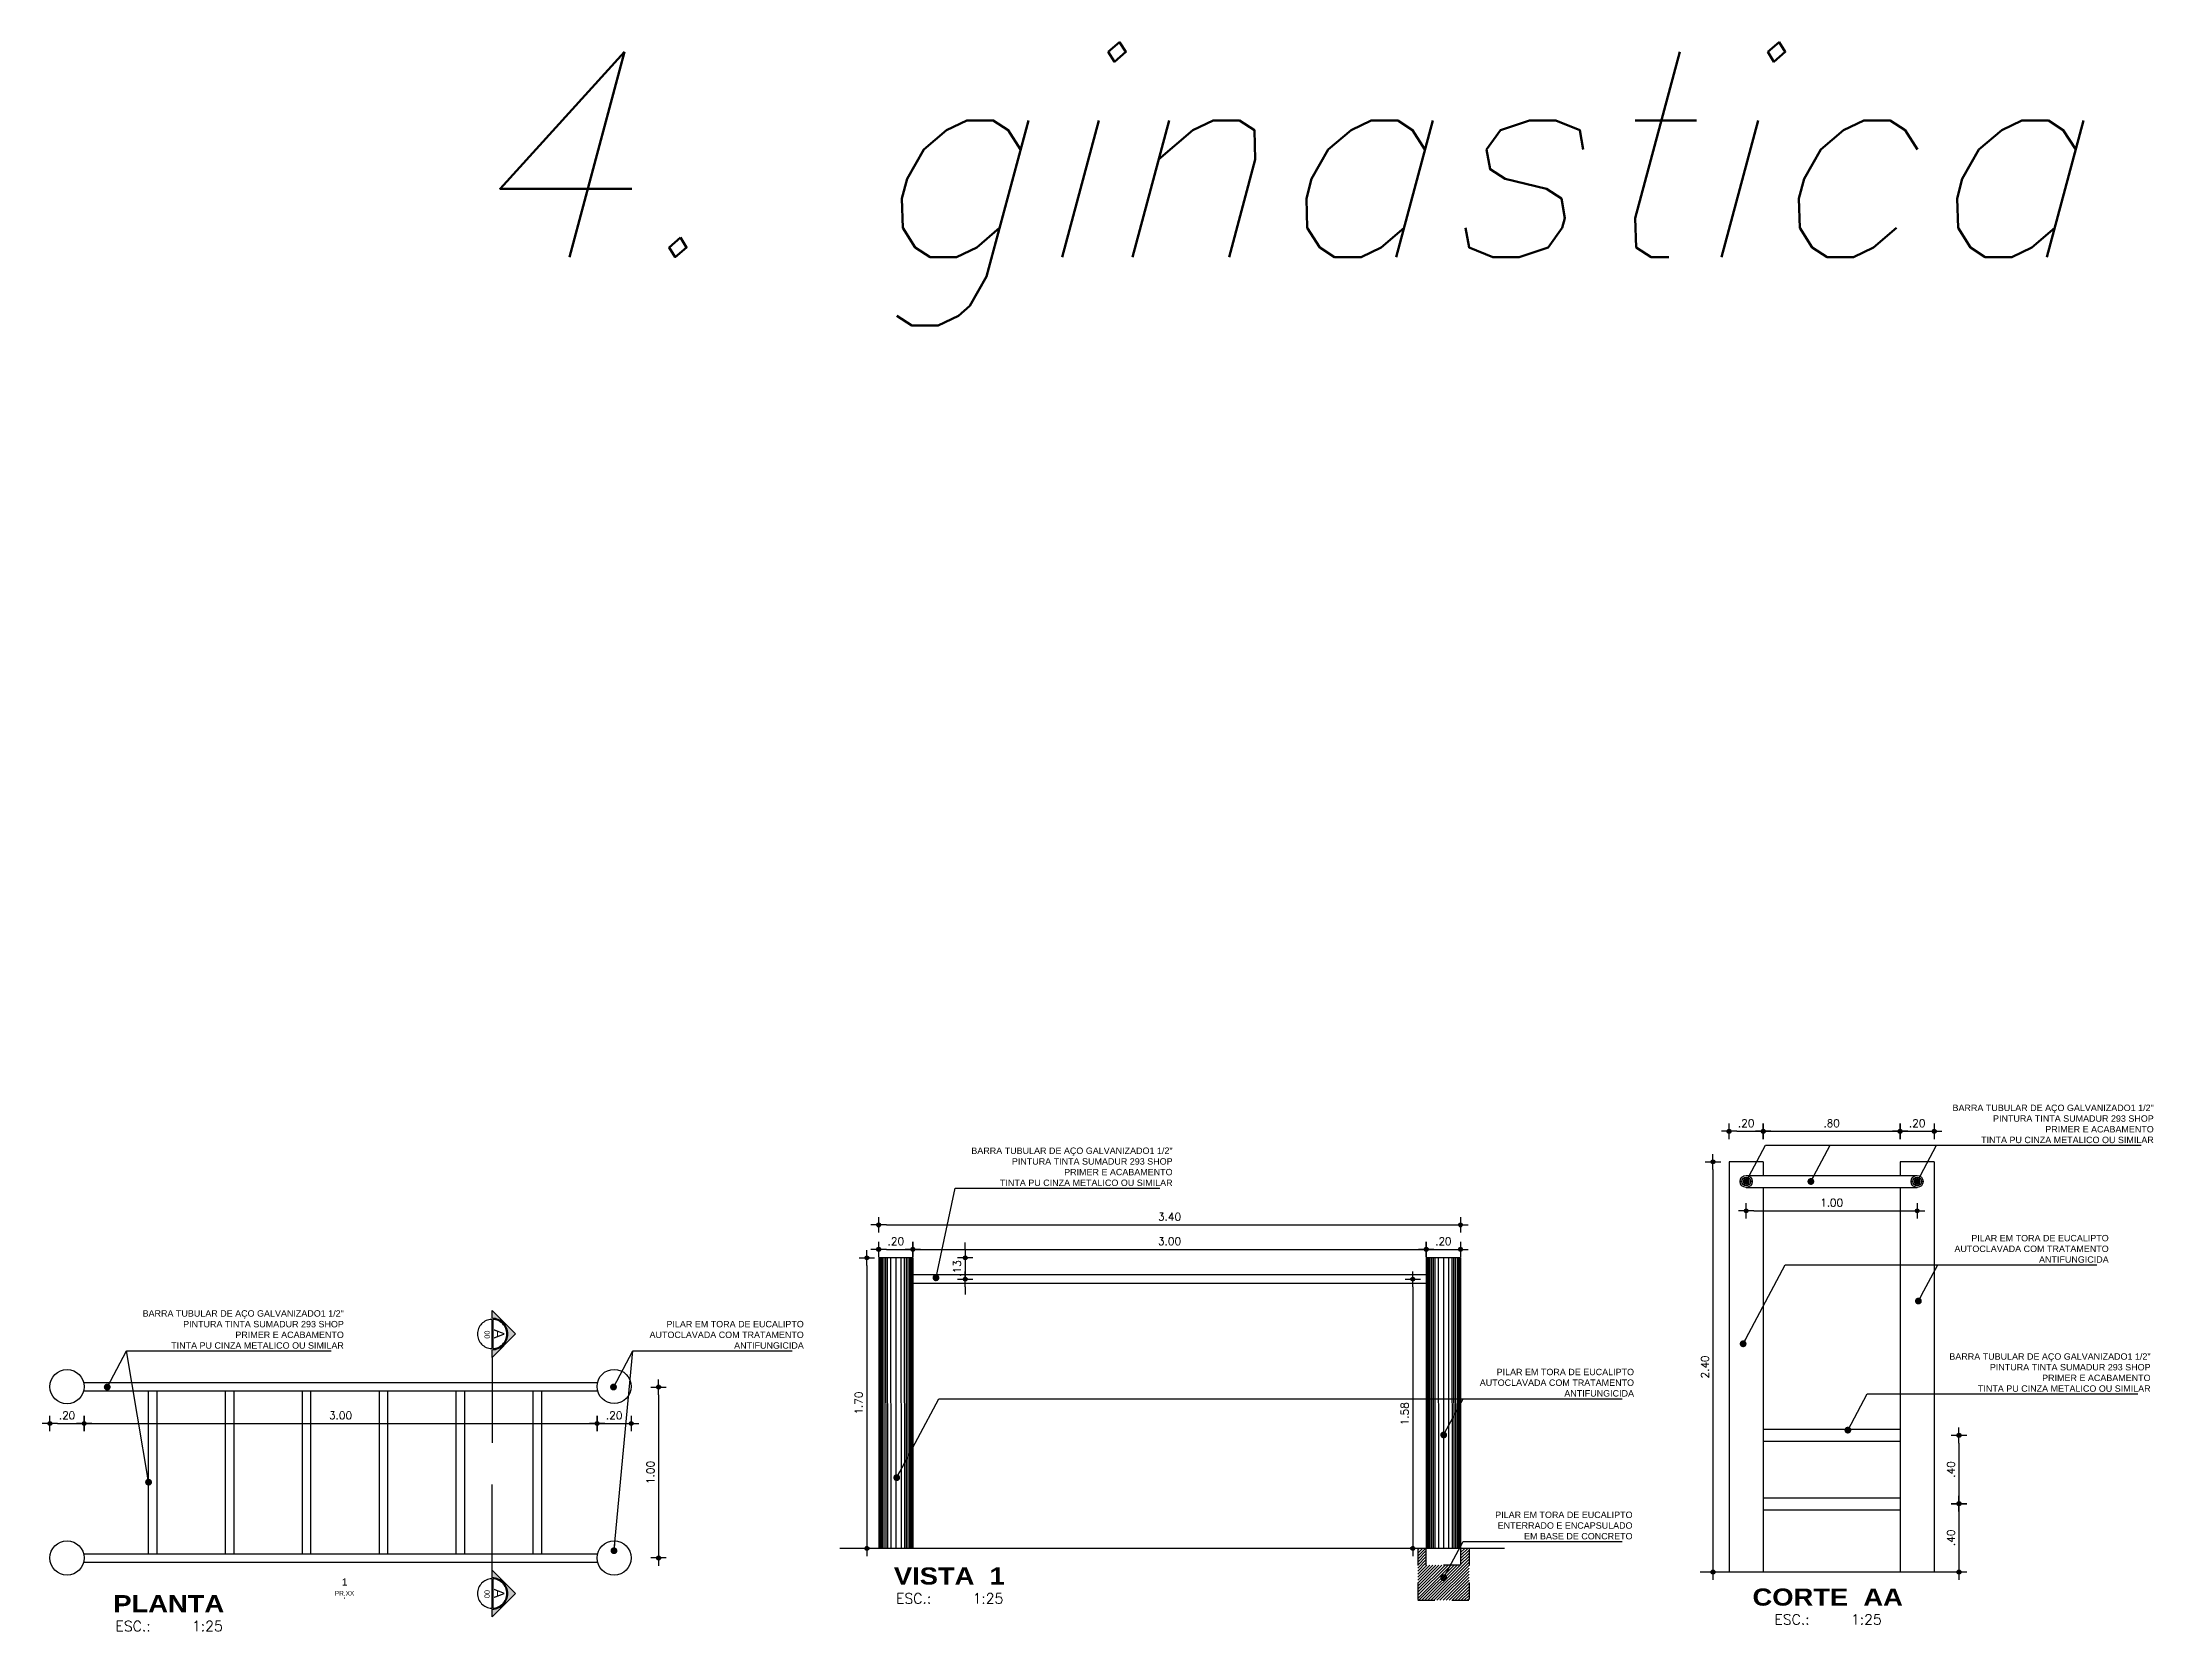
# Model space of a CAD drawing. Header units: millimetres. Extents: x 490 to 675, y -160 to -87.
# Drawn here: x 550.98 to 563.33, y -149.52 to -140.19 of the extents above; entities that cross this region are included whole.
import ezdxf
from ezdxf import colors
from ezdxf.entities.mleader import LeaderData, LeaderLine
from ezdxf.enums import TextEntityAlignment as Align
from ezdxf.math import Vec2, Vec3

# ---------------------------------------------------------------- set-up
doc = ezdxf.new("R2010")
doc.units = ezdxf.units.MM
doc.header["$LTSCALE"] = 2.5
doc.linetypes.add('DASHDOT', pattern=[1, 0.5, -0.25, 0, -0.25])
doc.linetypes.add('DASHED2', pattern=[0.375, 0.25, -0.125])
for name, color, linetype in [('AN_INDICAÇAO', 2, 'Continuous'), ('ARQ_CORTE', 3, 'Continuous'), ('ARQ_COTAS', 1, 'Continuous'), ('ARQ_ESTRUTURA', 6, 'Continuous'), ('ARQ_HAT', 8, 'Continuous'), ('ARQ_VISTA00', 8, 'Continuous'), ('ARQ_VISTA01', 7, 'Continuous'), ('ARQ_VISTA02', 2, 'Continuous'), ('COTAS', 1, 'Continuous'), ('TITULO', 2, 'Continuous')]:
    doc.layers.add(name, color=color, linetype=linetype)
doc.styles.add('ARIAL', font='arial.ttf')
doc.styles.add('ARIAL 1-025', font='arial.ttf', dxfattribs={"height": 0.05})
doc.styles.add('COTA200', font='ROMANS.SHX')
doc.styles.add('COTA25', font='romans.shx')
doc.styles.add('ROMANS', font='romans', dxfattribs={"oblique": 15})
doc.styles.add('TIT200', font='')
doc.styles.get('TIT200').set_extended_font_data('Arial Black')
doc.dimstyles.new('COTA25$0', dxfattribs={"dimtxt": 0.045, "dimasz": 0.045, "dimexe": 0.05, "dimexo": 0.95, "dimgap": 0.025, "dimtad": 1, "dimzin": 4, "dimdsep": 46, "dimtxsty": 'COTA25', "dimblk": 'bola', "dimcen": -0.1, "dimdle": 0.05, "dimse1": 1, "dimse2": 1, "dimclrd": 256, "dimclre": 3, "dimclrt": 2, "dimadec": 0, "dimazin": 0, "dimtfac": 1, "dimtix": 1, "dimtmove": 2, "dimatfit": 3, "dimldrblk": 'USERTICK', "dimfxl": 1, "dimtvp": 2.5, "dimtolj": 1, "dimtzin": 4, "dimarcsym": 0})

msp = doc.modelspace()

# ---------------------------------------------------------------- texts
at = {"layer": 'ARQ_COTAS', "color": 4, "insert": (562.9102109176767, -141.8434222538381), "char_height": 1.2, "attachment_point": 9, "style": 'ROMANS'}
msp.add_mtext('4. ginastica', dxfattribs=at)
at = {"layer": 'TITULO'}
for s, height, style, p in [('VISTA  1', 0.1, 'TIT200', (556.2850211147558, -149.1591113734888)), ('PLANTA', 0.1, 'TIT200', (551.7196185830402, -149.3210019351571)), ('ESC.:     1:25', 0.06, 'COTA200', (556.2873119625655, -149.2903222232054)), ('CORTE  AA', 0.1, 'TIT200', (561.422512192818, -149.2824897822013)), ('ESC.:     1:25', 0.06, 'COTA200', (551.7219094308499, -149.4522127848737)), ('ESC.:     1:25', 0.06, 'COTA200', (561.4248030406277, -149.4137006319179))]:
    msp.add_text(s, height=height, dxfattribs=dict(at, style=style)).set_placement(p, align=Align.MIDDLE_CENTER)

# ---------------------------------------------------------------- blocks, each defined once
blk = doc.blocks.new('_Dot')
at = {"color": 0, "linetype": 'ByBlock', "lineweight": -2}
blk.add_line((-0.5, 0), (-1, 0), dxfattribs=at)
at = {"color": 0, "linetype": 'ByBlock', "const_width": 0.5}
blk.add_lwpolyline([(-0.25, 0, 1), (0.25, 0, 1)], format="xyb", close=True, dxfattribs=at)
blk = doc.blocks.new('bola')
blk.add_hatch(color=0).paths.add_polyline_path([(-0.25, 0, 1), (0.25, 0, 1)])
at = {"color": 0}
for p, q in [((-1, 0), (-0.25, 0)), ((0, 1), (0, 0.25)), ((0.25, 0), (1, 0)), ((0, -0.25), (0, -1))]:
    blk.add_line(p, q, dxfattribs=at)
blk.add_circle((0, 0), 0.2499999999999995, dxfattribs=at)
blk = doc.blocks.new('*D395')
at = {"layer": 'COTAS', "lineweight": -2}
blk.add_line((551.0696210648974, -148.2673961027656), (551.1796210648973, -148.2673961027656), dxfattribs=at)
at = {"layer": 'DEFPOINTS', "color": 0}
for p in [(551.0246210648975, -148.0516861076322), (551.2246210648973, -148.0516861076322), (551.2246210648973, -148.2673961027656)]:
    blk.add_point(p, dxfattribs=at)
at = {"layer": 'COTAS', "lineweight": -2, "xscale": 0.045, "yscale": 0.045, "zscale": 0.045, "rotation": 180}
blk.add_blockref('bola', (551.0246210648975, -148.2673961027656), dxfattribs=at)
at = {"layer": 'COTAS', "lineweight": -2, "xscale": 0.045, "yscale": 0.045, "zscale": 0.045}
blk.add_blockref('bola', (551.2246210648973, -148.2673961027656), dxfattribs=at)
at = {"layer": 'COTAS', "color": 2, "insert": (551.1246210648974, -148.2198961027656), "char_height": 0.045, "attachment_point": 5, "style": 'COTA25'}
blk.add_mtext('\\A1;.20', dxfattribs=at)
blk = doc.blocks.new('USERTICK')
at = {"color": 0}
for p, q in [((-1, 0), (1, 0)), ((0, 1), (0, -1))]:
    blk.add_line(p, q, dxfattribs=at)
blk.add_circle((0, 0), 0.2499999999999995, dxfattribs=at)
blk = doc.blocks.new('*D396')
at = {"layer": 'COTAS', "lineweight": -2}
blk.add_line((551.2696210648975, -148.2673961027656), (554.1796322156305, -148.2673961027656), dxfattribs=at)
at = {"layer": 'DEFPOINTS', "color": 0}
for p in [(551.2246210648975, -148.0516861076322), (554.2246322156304, -148.0503877488516), (554.2246322156304, -148.2673961027656)]:
    blk.add_point(p, dxfattribs=at)
at = {"layer": 'COTAS', "lineweight": -2, "xscale": 0.045, "yscale": 0.045, "zscale": 0.045, "rotation": 180}
blk.add_blockref('bola', (551.2246210648975, -148.2673961027656), dxfattribs=at)
at = {"layer": 'COTAS', "lineweight": -2, "xscale": 0.045, "yscale": 0.045, "zscale": 0.045}
blk.add_blockref('bola', (554.2246322156304, -148.2673961027656), dxfattribs=at)
at = {"layer": 'COTAS', "color": 2, "insert": (552.724626640264, -148.2198961027656), "char_height": 0.045, "attachment_point": 5, "style": 'COTA25'}
blk.add_mtext('\\A1;3.00', dxfattribs=at)
blk = doc.blocks.new('*D397')
at = {"layer": 'COTAS', "lineweight": -2}
blk.add_line((554.2696322156302, -148.2673961027656), (554.3796322156301, -148.2673961027656), dxfattribs=at)
at = {"layer": 'DEFPOINTS', "color": 0}
for p in [(554.2246322156302, -148.0503877488516), (554.42463221563, -148.0503877488516), (554.42463221563, -148.2673961027656)]:
    blk.add_point(p, dxfattribs=at)
at = {"layer": 'COTAS', "lineweight": -2, "xscale": 0.045, "yscale": 0.045, "zscale": 0.045, "rotation": 180}
blk.add_blockref('bola', (554.2246322156302, -148.2673961027656), dxfattribs=at)
at = {"layer": 'COTAS', "lineweight": -2, "xscale": 0.045, "yscale": 0.045, "zscale": 0.045}
blk.add_blockref('bola', (554.42463221563, -148.2673961027656), dxfattribs=at)
at = {"layer": 'COTAS', "color": 2, "insert": (554.3246322156301, -148.2198961027656), "char_height": 0.045, "attachment_point": 5, "style": 'COTA25'}
blk.add_mtext('\\A1;.20', dxfattribs=at)
blk = doc.blocks.new('IND_VISTAS')
for points in [[(0.002323256779618532, 0.002280406046565986), (0.003605985180456628, 0), (-0.003605985180456628, 0), (-0.002323256779618532, 0.002280406046565986)], [(0, 0.006410640321291794), (-0.002097882705584198, 0.002681071066717777), (0.002097882705584198, 0.002681071066717777)]]:
    blk.add_lwpolyline(points, close=True)
at = {"style": 'ARIAL'}
for tag, height, p in [('PRANCHA', 0.001079999999994062, (-2.037814829236595e-05, 0.0006317047789252683)), ('VISTA', 0.001655999999990896, (-2.037814829236595e-05, 0.002978366156639822))]:
    blk.add_attdef(tag, text='', height=height, dxfattribs=at).set_placement(p, align=Align.CENTER)
blk = doc.blocks.new('*D398')
at = {"layer": 'COTAS', "lineweight": -2}
blk.add_line((554.5847935322059, -148.0988564502752), (554.5847935322059, -149.0088564502752), dxfattribs=at)
at = {"layer": 'DEFPOINTS', "color": 0}
for p in [(554.3208999949153, -148.0538564502752), (554.3246543961956, -149.0538564502752), (554.5847935322059, -149.0538564502752)]:
    blk.add_point(p, dxfattribs=at)
at = {"layer": 'COTAS', "lineweight": -2, "xscale": 0.045, "yscale": 0.045, "zscale": 0.045}
for p, rotation in [((554.5847935322059, -148.0538564502752), 90), ((554.5847935322059, -149.0538564502752), 270)]:
    blk.add_blockref('bola', p, dxfattribs=dict(at, rotation=rotation))
at = {"layer": 'COTAS', "color": 2, "insert": (554.5372935322059, -148.5538564502751), "char_height": 0.045, "attachment_point": 5, "rotation": 90, "style": 'COTA25'}
blk.add_mtext('\\A1;1.00', dxfattribs=at)
blk = doc.blocks.new('*U382')
at = {"linetype": 'ByBlock'}
h = blk.add_hatch(color=256, dxfattribs=at)
edge = h.paths.add_edge_path()
edge.add_line((-0.005471912553730363, 2.273736754432321e-13), (0, 0.005471912553730363))
edge.add_line((0, 0.005471912553730363), (0.005471912553730363, 2.273736754432321e-13))
edge.add_line((0.005471912553730363, 0), (0.003672000000278786, 0))
edge.add_ellipse((0, 0), major_axis=(-0.00259649610051529, -0.00259649610051529), ratio=0.9999999999996414, start_angle=134.999999999862, end_angle=314.999999999862)
edge.add_line((-0.003671999999824038, 2.273736754432321e-13), (-0.005471912553275615, 2.273736754432321e-13))
for p, q in [((0, 0.005471912553730363), (-0.005471912553730363, 0)), ((0.005471912553730363, 0), (0, 0.005471912553730363)), ((-0.003671999999824038, 2.273736754432321e-13), (-0.005471912553730363, 2.273736754432321e-13)), ((-0.003429644726111292, 0.0001203179454023484), (0.003429644726111292, 0.0001203179454023484)), ((0.005471912553730363, 0), (0.003671999999824038, 0)), ((-0.003429644717471092, -0.0001203181968776335), (0.003429644717471092, -0.0001203181966502598))]:
    blk.add_line(p, q, dxfattribs=at)
at = {"color": 3, "linetype": 'DASHDOT', "ltscale": 0.1}
blk.add_line((-0.005471912553730363, 2.273736754432321e-13), (-0.02547191255371217, 2.273736754432321e-13), dxfattribs=at)
at = {"linetype": 'ByBlock'}
for radius, start, end in [(0.003671999999996781, 0, 180), (0.00343175455928388, 2.009212327113974, 177.990787672886), (0.00343175455928388, 182.0092165273169, 357.9907834726831)]:
    blk.add_arc((0, 0), radius, start, end, dxfattribs=at)
at = {"style": 'ARIAL'}
for tag, height, p in [('VISTA', 0.002399999999997896, (-2.037814829236595e-05, 0.0004176130353243934)), ('PRANCHA', 0.001224999999998926, (0.0001432124558959913, -0.001806645475880941))]:
    blk.add_attdef(tag, text='', height=height, dxfattribs=at).set_placement(p, align=Align.CENTER)
blk = doc.blocks.new('*U383')
at = {"linetype": 'ByBlock'}
h = blk.add_hatch(color=256, dxfattribs=at)
edge = h.paths.add_edge_path()
edge.add_line((-0.005471912553730363, 2.273736754432321e-13), (0, 0.005471912553730363))
edge.add_line((0, 0.005471912553730363), (0.005471912553730363, 2.273736754432321e-13))
edge.add_line((0.005471912553730363, 0), (0.003672000000278786, 0))
edge.add_ellipse((0, 0), major_axis=(-0.00259649610051529, -0.00259649610051529), ratio=0.9999999999996414, start_angle=134.999999999862, end_angle=314.999999999862)
edge.add_line((-0.003671999999824038, 2.273736754432321e-13), (-0.005471912553275615, 2.273736754432321e-13))
for p, q in [((0, 0.005471912553730363), (-0.005471912553730363, 0)), ((0.005471912553730363, 0), (0, 0.005471912553730363)), ((-0.003671999999824038, 2.273736754432321e-13), (-0.005471912553730363, 2.273736754432321e-13)), ((-0.003429644726111292, 0.0001203179454023484), (0.003429644726111292, 0.0001203179454023484)), ((0.005471912553730363, 0), (0.003671999999824038, 0)), ((-0.003429644717471092, -0.0001203181968776335), (0.003429644717471092, -0.0001203181966502598))]:
    blk.add_line(p, q, dxfattribs=at)
at = {"color": 3, "linetype": 'DASHDOT', "ltscale": 0.1}
blk.add_line((0.005471912553730363, 2.273736754432321e-13), (0.02547191255371217, 2.273736754432321e-13), dxfattribs=at)
at = {"linetype": 'ByBlock'}
for radius, start, end in [(0.003671999999996781, 0, 180), (0.00343175455928388, 2.009212327113974, 177.990787672886), (0.00343175455928388, 182.0092165273169, 357.9907834726831)]:
    blk.add_arc((0, 0), radius, start, end, dxfattribs=at)
at = {"style": 'ARIAL'}
for tag, height, p in [('VISTA', 0.002399999999997896, (-2.037814829236595e-05, 0.0004176130353243934)), ('PRANCHA', 0.001224999999998926, (0.0001432124558959913, -0.001806645475880941))]:
    blk.add_attdef(tag, text='', height=height, dxfattribs=at).set_placement(p, align=Align.CENTER)
blk = doc.blocks.new('*D399')
at = {"layer": 'COTAS', "lineweight": -2}
blk.add_line((555.9168532030903, -147.2483315998278), (556.0268532030902, -147.2483315998278), dxfattribs=at)
at = {"layer": 'DEFPOINTS', "color": 0}
for p in [(555.8718532030904, -147.2976291137947), (556.0718532030902, -147.2483315998278), (556.0718532030902, -147.2976286643613)]:
    blk.add_point(p, dxfattribs=at)
at = {"layer": 'COTAS', "lineweight": -2, "xscale": 0.045, "yscale": 0.045, "zscale": 0.045, "rotation": 180}
blk.add_blockref('bola', (555.8718532030904, -147.2483315998278), dxfattribs=at)
at = {"layer": 'COTAS', "lineweight": -2, "xscale": 0.045, "yscale": 0.045, "zscale": 0.045}
blk.add_blockref('bola', (556.0718532030902, -147.2483315998278), dxfattribs=at)
at = {"layer": 'COTAS', "color": 2, "insert": (555.9718532030903, -147.2008315998278), "char_height": 0.045, "attachment_point": 5, "style": 'COTA25'}
blk.add_mtext('\\A1;.20', dxfattribs=at)
blk = doc.blocks.new('*D400')
at = {"layer": 'COTAS', "lineweight": -2}
blk.add_line((556.1168532030902, -147.2483315998278), (559.0296427705109, -147.2483315998278), dxfattribs=at)
at = {"layer": 'DEFPOINTS', "color": 0}
for p in [(556.0718532030902, -147.2976286643613), (559.0746427705109, -147.2483315998278), (559.0746427705109, -147.2976241637556)]:
    blk.add_point(p, dxfattribs=at)
at = {"layer": 'COTAS', "lineweight": -2, "xscale": 0.045, "yscale": 0.045, "zscale": 0.045, "rotation": 180}
blk.add_blockref('bola', (556.0718532030902, -147.2483315998278), dxfattribs=at)
at = {"layer": 'COTAS', "lineweight": -2, "xscale": 0.045, "yscale": 0.045, "zscale": 0.045}
blk.add_blockref('bola', (559.0746427705109, -147.2483315998278), dxfattribs=at)
at = {"layer": 'COTAS', "color": 2, "insert": (557.5732479868005, -147.2008315998278), "char_height": 0.045, "attachment_point": 5, "style": 'COTA25'}
blk.add_mtext('\\A1;3.00', dxfattribs=at)
blk = doc.blocks.new('*D401')
at = {"layer": 'COTAS', "lineweight": -2}
blk.add_line((559.1196427705117, -147.2483315998278), (559.2296427705121, -147.2483315998278), dxfattribs=at)
at = {"layer": 'DEFPOINTS', "color": 0}
for p in [(559.0746427705118, -147.2976241637556), (559.2746427705121, -147.2483315998278), (559.2746427705121, -147.2976237143218)]:
    blk.add_point(p, dxfattribs=at)
at = {"layer": 'COTAS', "lineweight": -2, "xscale": 0.045, "yscale": 0.045, "zscale": 0.045, "rotation": 180}
blk.add_blockref('bola', (559.0746427705118, -147.2483315998278), dxfattribs=at)
at = {"layer": 'COTAS', "lineweight": -2, "xscale": 0.045, "yscale": 0.045, "zscale": 0.045}
blk.add_blockref('bola', (559.2746427705121, -147.2483315998278), dxfattribs=at)
at = {"layer": 'COTAS', "color": 2, "insert": (559.1746427705119, -147.2008315998278), "char_height": 0.045, "attachment_point": 5, "style": 'COTA25'}
blk.add_mtext('\\A1;.20', dxfattribs=at)
blk = doc.blocks.new('*D402')
at = {"layer": 'COTAS', "lineweight": -2}
blk.add_line((555.9168532030903, -147.1052181907936), (559.2296427705112, -147.1052181907936), dxfattribs=at)
at = {"layer": 'DEFPOINTS', "color": 0}
for p in [(559.2746427705112, -147.1052181907936), (555.8718532030904, -147.2976291137947), (559.2746427705112, -147.297623714322)]:
    blk.add_point(p, dxfattribs=at)
at = {"layer": 'COTAS', "lineweight": -2, "xscale": 0.045, "yscale": 0.045, "zscale": 0.045, "rotation": 180}
blk.add_blockref('bola', (555.8718532030904, -147.1052181907936), dxfattribs=at)
at = {"layer": 'COTAS', "lineweight": -2, "xscale": 0.045, "yscale": 0.045, "zscale": 0.045}
blk.add_blockref('bola', (559.2746427705112, -147.1052181907936), dxfattribs=at)
at = {"layer": 'COTAS', "color": 2, "insert": (557.5732479868008, -147.0577181907936), "char_height": 0.045, "attachment_point": 5, "style": 'COTA25'}
blk.add_mtext('\\A1;3.40', dxfattribs=at)
blk = doc.blocks.new('*D403')
at = {"layer": 'COTAS', "lineweight": -2}
blk.add_line((558.9956845549365, -147.4676241637581), (558.9956845549365, -148.9526241637511), dxfattribs=at)
at = {"layer": 'DEFPOINTS', "color": 0}
for p in [(559.074643051407, -147.4226241637581), (558.9956845549365, -148.9976241637511), (559.0746465906979, -148.9976241637511)]:
    blk.add_point(p, dxfattribs=at)
at = {"layer": 'COTAS', "lineweight": -2, "xscale": 0.045, "yscale": 0.045, "zscale": 0.045}
for p, rotation in [((558.9956845549365, -147.4226241637581), 90), ((558.9956845549365, -148.9976241637511), 270)]:
    blk.add_blockref('bola', p, dxfattribs=dict(at, rotation=rotation))
at = {"layer": 'COTAS', "color": 2, "insert": (558.9481845549365, -148.2101241637545), "char_height": 0.045, "attachment_point": 5, "rotation": 90, "style": 'COTA25'}
blk.add_mtext('\\A1;1.58', dxfattribs=at)
blk = doc.blocks.new('*D404')
at = {"layer": 'COTAS', "lineweight": -2}
blk.add_line((555.8030878949024, -147.3426291137947), (555.8030878949024, -148.9526291137906), dxfattribs=at)
at = {"layer": 'DEFPOINTS', "color": 0}
for p in [(555.8718532030904, -147.2976291137947), (555.8030878949024, -148.9976291137906), (555.8718570232769, -148.9976291137906)]:
    blk.add_point(p, dxfattribs=at)
at = {"layer": 'COTAS', "lineweight": -2, "xscale": 0.045, "yscale": 0.045, "zscale": 0.045}
for p, rotation in [((555.8030878949024, -147.2976291137947), 90), ((555.8030878949024, -148.9976291137906), 270)]:
    blk.add_blockref('bola', p, dxfattribs=dict(at, rotation=rotation))
at = {"layer": 'COTAS', "color": 2, "insert": (555.7555878949024, -148.1476291137926), "char_height": 0.045, "attachment_point": 5, "rotation": 90, "style": 'COTA25'}
blk.add_mtext('\\A1;1.70', dxfattribs=at)
blk = doc.blocks.new('*D384')
at = {"layer": 'COTAS', "lineweight": -2}
for p, q in [((556.378267981576, -147.2526286643613), (556.378267981576, -147.2076286643613)), ((556.378267981576, -147.2976286643613), (556.378267981576, -147.422628664361)), ((556.378267981576, -147.467628664361), (556.378267981576, -147.512628664361))]:
    blk.add_line(p, q, dxfattribs=at)
at = {"layer": 'DEFPOINTS', "color": 0}
for p in [(556.0718532030902, -147.2976286643613), (556.0718534839858, -147.422628664361), (556.378267981576, -147.422628664361)]:
    blk.add_point(p, dxfattribs=at)
at = {"layer": 'COTAS', "lineweight": -2, "xscale": 0.045, "yscale": 0.045, "zscale": 0.045}
for p, rotation in [((556.378267981576, -147.2976286643613), 270), ((556.378267981576, -147.422628664361), 90)]:
    blk.add_blockref('bola', p, dxfattribs=dict(at, rotation=rotation))
at = {"layer": 'COTAS', "color": 2, "insert": (556.330767981576, -147.3601286643611), "char_height": 0.045, "attachment_point": 5, "rotation": 90, "style": 'COTA25'}
blk.add_mtext('\\A1;.13', dxfattribs=at)
blk = doc.blocks.new('*D405')
at = {"layer": 'COTAS', "lineweight": -2}
blk.add_line((560.8907273133166, -146.5578117778504), (561.000727313316, -146.5578117778504), dxfattribs=at)
at = {"layer": 'DEFPOINTS', "color": 0}
for p in [(561.045727313316, -146.5578117778504), (560.8457273133166, -149.1362201349811), (561.045727313316, -149.1362196855476)]:
    blk.add_point(p, dxfattribs=at)
at = {"layer": 'COTAS', "lineweight": -2, "xscale": 0.045, "yscale": 0.045, "zscale": 0.045, "rotation": 180}
blk.add_blockref('bola', (560.8457273133166, -146.5578117778504), dxfattribs=at)
at = {"layer": 'COTAS', "lineweight": -2, "xscale": 0.045, "yscale": 0.045, "zscale": 0.045}
blk.add_blockref('bola', (561.045727313316, -146.5578117778504), dxfattribs=at)
at = {"layer": 'COTAS', "color": 2, "insert": (560.9457273133163, -146.5103117778504), "char_height": 0.045, "attachment_point": 5, "style": 'COTA25'}
blk.add_mtext('\\A1;.20', dxfattribs=at)
blk = doc.blocks.new('*D406')
at = {"layer": 'COTAS', "lineweight": -2}
blk.add_line((561.0907273133166, -146.5578134578941), (561.800721920114, -146.5578134578941), dxfattribs=at)
at = {"layer": 'DEFPOINTS', "color": 0}
for p in [(561.845721920114, -146.5578134578941), (561.845721920114, -146.7362203964081), (561.0457273133167, -149.1362201716852)]:
    blk.add_point(p, dxfattribs=at)
at = {"layer": 'COTAS', "lineweight": -2, "xscale": 0.045, "yscale": 0.045, "zscale": 0.045, "rotation": 180}
blk.add_blockref('bola', (561.0457273133167, -146.5578134578941), dxfattribs=at)
at = {"layer": 'COTAS', "lineweight": -2, "xscale": 0.045, "yscale": 0.045, "zscale": 0.045}
blk.add_blockref('bola', (561.845721920114, -146.5578134578941), dxfattribs=at)
at = {"layer": 'COTAS', "color": 2, "insert": (561.4457246167153, -146.5103134578941), "char_height": 0.045, "attachment_point": 5, "style": 'COTA25'}
blk.add_mtext('\\A1;.80', dxfattribs=at)
blk = doc.blocks.new('*D407')
at = {"layer": 'COTAS', "lineweight": -2}
blk.add_line((561.8907219201137, -146.5578129717565), (562.0007219201132, -146.5578129717565), dxfattribs=at)
at = {"layer": 'DEFPOINTS', "color": 0}
for p in [(562.0457219201131, -146.5578129717565), (561.8457219201138, -146.7362199102704), (562.0457219201131, -146.7362194608368)]:
    blk.add_point(p, dxfattribs=at)
at = {"layer": 'COTAS', "lineweight": -2, "xscale": 0.045, "yscale": 0.045, "zscale": 0.045, "rotation": 180}
blk.add_blockref('bola', (561.8457219201138, -146.5578129717565), dxfattribs=at)
at = {"layer": 'COTAS', "lineweight": -2, "xscale": 0.045, "yscale": 0.045, "zscale": 0.045}
blk.add_blockref('bola', (562.0457219201131, -146.5578129717565), dxfattribs=at)
at = {"layer": 'COTAS', "color": 2, "insert": (561.9457219201134, -146.5103129717565), "char_height": 0.045, "attachment_point": 5, "style": 'COTA25'}
blk.add_mtext('\\A1;.20', dxfattribs=at)
blk = doc.blocks.new('*D408')
at = {"layer": 'COTAS', "lineweight": -2}
blk.add_line((560.7517069773679, -146.7812201349869), (560.7517069773679, -149.0912201349813), dxfattribs=at)
at = {"layer": 'DEFPOINTS', "color": 0}
for p in [(560.8457219201131, -146.7362201349869), (560.7517069773679, -149.1362201349813), (560.8457273133166, -149.1362201349813)]:
    blk.add_point(p, dxfattribs=at)
at = {"layer": 'COTAS', "lineweight": -2, "xscale": 0.045, "yscale": 0.045, "zscale": 0.045}
for p, rotation in [((560.7517069773679, -146.7362201349869), 90), ((560.7517069773679, -149.1362201349813), 270)]:
    blk.add_blockref('bola', p, dxfattribs=dict(at, rotation=rotation))
at = {"layer": 'COTAS', "color": 2, "insert": (560.7042069773679, -147.936220134984), "char_height": 0.045, "attachment_point": 5, "rotation": 90, "style": 'COTA25'}
blk.add_mtext('\\A1;2.40', dxfattribs=at)
blk = doc.blocks.new('*D409')
at = {"layer": 'COTAS', "lineweight": -2}
blk.add_line((560.9907221785368, -147.0225986547883), (561.900722178538, -147.0225986547883), dxfattribs=at)
at = {"layer": 'DEFPOINTS', "color": 0}
for p in [(560.9457221785368, -146.8862199102699), (561.945722178538, -146.8862196855532), (561.945722178538, -147.0225986547883)]:
    blk.add_point(p, dxfattribs=at)
at = {"layer": 'COTAS', "lineweight": -2, "xscale": 0.045, "yscale": 0.045, "zscale": 0.045, "rotation": 180}
blk.add_blockref('bola', (560.9457221785368, -147.0225986547883), dxfattribs=at)
at = {"layer": 'COTAS', "lineweight": -2, "xscale": 0.045, "yscale": 0.045, "zscale": 0.045}
blk.add_blockref('bola', (561.945722178538, -147.0225986547883), dxfattribs=at)
at = {"layer": 'COTAS', "color": 2, "insert": (561.4457221785374, -146.9750986547883), "char_height": 0.045, "attachment_point": 5, "style": 'COTA25'}
blk.add_mtext('\\A1;1.00', dxfattribs=at)
blk = doc.blocks.new('*D385')
at = {"layer": 'COTAS', "lineweight": -2}
blk.add_line((562.1905010032832, -148.3812194590365), (562.1905010032832, -148.6912194590365), dxfattribs=at)
at = {"layer": 'DEFPOINTS', "color": 0}
for p in [(561.8457255155814, -148.3362194590365), (561.8457264144484, -148.7362194590364), (562.1905010032832, -148.7362194590364)]:
    blk.add_point(p, dxfattribs=at)
at = {"layer": 'COTAS', "lineweight": -2, "xscale": 0.045, "yscale": 0.045, "zscale": 0.045}
for p, rotation in [((562.1905010032832, -148.3362194590365), 90), ((562.1905010032832, -148.7362194590364), 270)]:
    blk.add_blockref('bola', p, dxfattribs=dict(at, rotation=rotation))
at = {"layer": 'COTAS', "color": 2, "insert": (562.1430010032832, -148.5362194590364), "char_height": 0.045, "attachment_point": 5, "rotation": 90, "style": 'COTA25'}
blk.add_mtext('\\A1;.40', dxfattribs=at)
blk = doc.blocks.new('*D410')
at = {"layer": 'COTAS', "lineweight": -2}
blk.add_line((562.1905010032832, -148.7812194590364), (562.1905010032832, -149.0912192425238), dxfattribs=at)
at = {"layer": 'DEFPOINTS', "color": 0}
for p in [(561.8457264144484, -148.7362194590364), (562.0457273133158, -149.1362192425238), (562.1905010032832, -149.1362192425238)]:
    blk.add_point(p, dxfattribs=at)
at = {"layer": 'COTAS', "lineweight": -2, "xscale": 0.045, "yscale": 0.045, "zscale": 0.045}
for p, rotation in [((562.1905010032832, -148.7362194590364), 90), ((562.1905010032832, -149.1362192425238), 270)]:
    blk.add_blockref('bola', p, dxfattribs=dict(at, rotation=rotation))
at = {"layer": 'COTAS', "color": 2, "insert": (562.1430010032832, -148.93621935078), "char_height": 0.045, "attachment_point": 5, "rotation": 90, "style": 'COTA25'}
blk.add_mtext('\\A1;.40', dxfattribs=at)

# ---------------------------------------------------------------- dimensions: what is measured, and where the dimension line sits
at = {"layer": 'COTAS'}
for base, p1, p2, picture, middle in [((561.045727313316, -146.5578117778504), (560.8457273133166, -149.1362201349811), (561.045727313316, -149.1362196855476), '*D405', (560.9457273133163, -146.5103117778504)), ((561.845721920114, -146.5578134578941), (561.0457273133167, -149.1362201716852), (561.845721920114, -146.7362203964081), '*D406', (561.4457246167153, -146.5103134578941)), ((562.0457219201131, -146.5578129717565), (561.8457219201138, -146.7362199102704), (562.0457219201131, -146.7362194608368), '*D407', (561.9457219201134, -146.5103129717565)), ((561.945722178538, -147.0225986547883), (560.9457221785368, -146.8862199102699), (561.945722178538, -146.8862196855532), '*D409', (561.4457221785374, -146.9750986547883)), ((559.2746427705112, -147.1052181907936), (555.8718532030904, -147.2976291137947), (559.2746427705112, -147.297623714322), '*D402', (557.5732479868008, -147.0577181907936)), ((556.0718532030902, -147.2483315998278), (555.8718532030904, -147.2976291137947), (556.0718532030902, -147.2976286643613), '*D399', (555.9718532030903, -147.2008315998278)), ((559.0746427705109, -147.2483315998278), (556.0718532030902, -147.2976286643613), (559.0746427705109, -147.2976241637556), '*D400', (557.5732479868005, -147.2008315998278)), ((559.2746427705121, -147.2483315998278), (559.0746427705118, -147.2976241637556), (559.2746427705121, -147.2976237143218), '*D401', (559.1746427705119, -147.2008315998278)), ((551.2246210648973, -148.2673961027656), (551.0246210648975, -148.0516861076322), (551.2246210648973, -148.0516861076322), '*D395', (551.1246210648974, -148.2198961027656)), ((554.2246322156304, -148.2673961027656), (551.2246210648975, -148.0516861076322), (554.2246322156304, -148.0503877488516), '*D396', (552.724626640264, -148.2198961027656)), ((554.42463221563, -148.2673961027656), (554.2246322156302, -148.0503877488516), (554.42463221563, -148.0503877488516), '*D397', (554.3246322156301, -148.2198961027656))]:
    dim = msp.add_linear_dim(base=base, p1=p1, p2=p2, dimstyle='COTA25$0', override={"dimclrt": 2}, dxfattribs=at)
    dim.commit()
    dim.dimension.update_dxf_attribs({"geometry": picture, "text_midpoint": middle})
for base, p1, p2, picture, middle in [((560.7517069773679, -149.1362201349813), (560.8457219201131, -146.7362201349869), (560.8457273133166, -149.1362201349813), '*D408', (560.7042069773679, -147.936220134984)), ((556.378267981576, -147.422628664361), (556.0718532030902, -147.2976286643613), (556.0718534839858, -147.422628664361), '*D384', (556.330767981576, -147.3601286643611)), ((555.8030878949024, -148.9976291137906), (555.8718532030904, -147.2976291137947), (555.8718570232769, -148.9976291137906), '*D404', (555.7555878949024, -148.1476291137926)), ((558.9956845549365, -148.9976241637511), (559.074643051407, -147.4226241637581), (559.0746465906979, -148.9976241637511), '*D403', (558.9481845549365, -148.2101241637545)), ((554.5847935322059, -149.0538564502752), (554.3208999949153, -148.0538564502752), (554.3246543961956, -149.0538564502752), '*D398', (554.5372935322059, -148.5538564502751)), ((562.1905010032832, -148.7362194590364), (561.8457255155814, -148.3362194590365), (561.8457264144484, -148.7362194590364), '*D385', (562.1430010032832, -148.5362194590364)), ((562.1905010032832, -149.1362192425238), (561.8457264144484, -148.7362194590364), (562.0457273133158, -149.1362192425238), '*D410', (562.1430010032832, -148.93621935078))]:
    dim = msp.add_linear_dim(base=base, p1=p1, p2=p2, angle=90, dimstyle='COTA25$0', override={"dimclrt": 2}, dxfattribs=at)
    dim.commit()
    dim.dimension.update_dxf_attribs({"geometry": picture, "text_midpoint": middle})

# ---------------------------------------------------------------- hatches: boundary and pattern name
at = {"layer": 'ARQ_HAT'}
h = msp.add_hatch(dxfattribs=at)
h.set_pattern_fill('ANSI31', color=256, scale=0.1, angle=0.0001287532756889873, style=0)
h.set_pattern_definition([(45.00012875327568, (-1631.849888320883, 1269.790711353467), (-0.008838854627161325, 0.00883881490245773), [])])
h.paths.add_polyline_path([(559.3246465907047, -148.9976268082175), (559.2746465906972, -148.9976237143175), (559.2746468093802, -149.0949388292924), (559.0746468093813, -149.0949392787244), (559.0746465906979, -148.9976241637511), (559.0246465906977, -148.9976242761094), (559.0246472720361, -149.3008231852413), (559.3246472733832, -149.3014219098219)])

# ---------------------------------------------------------------- linework, layer by layer
at = {"layer": 'AN_INDICAÇAO'}
for p, q in [((561.1743423136521, -147.3388388154621), (562.0661533544993, -147.3388400093682)), ((556.2237035839327, -148.1219738689423), (559.2897599051774, -148.1219738689423))]:
    msp.add_line(p, q, dxfattribs=at)
for points in [[(560.9457221785368, -146.8512199102699), (561.0587511385978, -146.6392508389869), (562.0587503821417, -146.639252032893)], [(561.3241566172545, -146.8512203620853), (561.4371855773155, -146.6392512908024), (562.0587504161655, -146.639252032893)], [(560.9280054036027, -147.8008071996512), (561.1743423136521, -147.3388388154621)], [(551.6006927887462, -148.6054639631078), (551.4728183416202, -147.8418887976148)], [(554.3246543961956, -149.003856450275), (554.4339281985195, -147.8418887976148)], [(555.9773666738832, -148.5839422531315), (556.2237035839327, -148.1219738689423)]]:
    msp.add_lwpolyline(points, dxfattribs=at)
at = {"layer": 'ARQ_CORTE', "linetype": 'DASHED2', "ltscale": 0.05}
for p, q in [((559.0246465906974, -148.9976241276267), (559.0246472720358, -149.3008230367585)), ((559.0746468093811, -149.0949391302419), (559.0746465906976, -148.9976240152684)), ((559.3246465907044, -148.9976266597349), (559.3246472733816, -149.3014211637984)), ((559.27464680938, -149.0949386808096), (559.0746468093811, -149.0949391302419)), ((559.0246472720358, -149.3008230367585), (559.3243482032448, -149.3014211644703))]:
    msp.add_line(p, q, dxfattribs=at)
at = {"layer": 'ARQ_CORTE', "linetype": 'DASHED2', "ltscale": 0.03}
msp.add_line((559.274646590697, -148.9976235658345), (559.27464680938, -149.0949386808096), dxfattribs=at)
at = {"layer": 'ARQ_CORTE'}
for centre in [(560.9457221785368, -146.8512199102699), (561.945722178538, -146.8512196855532)]:
    msp.add_circle(centre, 0.025, dxfattribs=at)
at = {"layer": 'ARQ_COTAS'}
for p, q in [((551.5996218965525, -148.076685322152), (551.5996535649082, -149.0288606072545)), ((551.649621896578, -148.076685247205), (551.6496535649336, -149.0288605323111)), ((552.0496218965301, -148.0766846476613), (552.0496535648857, -149.0288599327638)), ((552.0996218965555, -148.0766845727143), (552.0996535649111, -149.0288598578204)), ((552.4996218965301, -148.0766846476613), (552.4996535648858, -149.0288599327638)), ((552.5496218965555, -148.0766845727143), (552.5496535649112, -149.0288598578204)), ((552.9496218965302, -148.0766846476613), (552.9496535648858, -149.0288599327638)), ((552.9996218965556, -148.0766845727143), (552.9996535649112, -149.0288598578204)), ((553.3996218965527, -148.076685322152), (553.3996535649084, -149.0288606072545)), ((553.4496218965782, -148.076685247205), (553.4496535649338, -149.0288605323111)), ((553.8496218965753, -148.0766859966427), (553.8496535649309, -149.0288612817452)), ((553.8996218966007, -148.0766859216957), (553.8996535649563, -149.0288612068018))]:
    msp.add_line(p, q, dxfattribs=at)
at = {"layer": 'ARQ_ESTRUTURA'}
for p, q in [((559.5314985127385, -148.9976231371278), (555.6442516078065, -148.9976296252584)), ((562.211361193473, -149.1362190886232), (560.6768844668812, -149.1362205143998))]:
    msp.add_line(p, q, dxfattribs=at)
at = {"layer": 'ARQ_HAT'}
for p, q in [((555.8768532171358, -147.2976805490554), (555.8777776589756, -148.9976805469825)), ((555.881853216397, -147.2976778301092), (555.8827776582367, -148.9976778280362)), ((555.8868532156577, -147.2976751111629), (555.8877776574974, -148.9976751090902)), ((555.8918532149188, -147.2976723922169), (555.8927776567585, -148.997672390144)), ((555.9018532134402, -147.2976669543245), (555.9027776552799, -148.9976669522515)), ((555.9118532119616, -147.297661516432), (555.9127776538018, -148.9976615143593)), ((555.9218532104834, -147.2976560785397), (555.9227776523231, -148.9976560764668)), ((555.9418532075262, -147.297645202755), (555.9427776493659, -148.9976452006821)), ((555.9718532030907, -147.2976288890779), (555.9727776449305, -148.9976288870052)), ((556.0018531986553, -147.2976125754009), (556.0027776404951, -148.997612573328)), ((556.0218531956976, -147.2976016996162), (556.0227776375374, -148.9976016975433)), ((556.031853194219, -147.2975962617237), (556.0327776360588, -148.997596259651)), ((556.0418531927409, -147.2975908238315), (556.0427776345806, -148.9975908217586)), ((556.0518531912622, -147.297585385939), (556.052777633102, -148.9975853838663)), ((556.0568531905229, -147.297582666993), (556.0577776323631, -148.9975826649201)), ((556.0618531897841, -147.2975799480468), (556.0627776316238, -148.9975799459739)), ((556.0668531890452, -147.2975772291005), (556.067777630885, -148.9975772270278)), ((559.0796427845563, -147.2976755990163), (559.0805671984205, -148.9976241504466)), ((559.0846427838175, -147.2976728800701), (559.0855671991536, -148.9976241392109)), ((559.0896427830781, -147.2976701611239), (559.0905671998872, -148.9976241279748)), ((559.0946427823393, -147.2976674421776), (559.0955672006204, -148.9976241167389)), ((559.1046427808607, -147.2976620042854), (559.1055672020872, -148.9976240942673)), ((559.114642779382, -147.2976565663929), (559.1155672035535, -148.9976240717955)), ((559.1246427779039, -147.2976511285007), (559.1255672050198, -148.9976240493237)), ((559.1446427749466, -147.297640252716), (559.145567207952, -148.9976240043801)), ((559.1746427705112, -147.2976239390388), (559.1755672123514, -148.9976239369654)), ((559.2046427660754, -147.2976076253618), (559.20556721675, -148.9976238695503)), ((559.2246427631181, -147.2975967495771), (559.2255672196826, -148.9976238246069)), ((559.2346427616395, -147.2975913116847), (559.2355672211489, -148.9976238021353)), ((559.2446427601614, -147.2975858737924), (559.2455672226148, -148.9976237796635)), ((559.2546427586827, -147.2975804359), (559.2555672240811, -148.997623757192)), ((559.2596427579434, -147.297577716954), (559.2605672248152, -148.9976237459561)), ((559.2646427572046, -147.2975749980077), (559.2655672255484, -148.9976237347202)), ((559.2696427564657, -147.2975722790615), (559.2705672262815, -148.9976237234843))]:
    msp.add_line(p, q, dxfattribs=at)
at = {"layer": 'ARQ_VISTA00'}
for p, q in [((560.9457221785368, -146.8162199102699), (561.945722178538, -146.8162196855532)), ((560.9457221785368, -146.8862199102698), (561.945722178538, -146.8862199102697)), ((561.0457254369302, -148.3012195376874), (561.8457254369304, -148.3012193579139)), ((561.0457255942321, -148.3712195601593), (561.8457255942325, -148.3712195601591)), ((561.0457263357977, -148.7012195376871), (561.8457263357976, -148.7012193579137)), ((561.0457264930993, -148.7712195601593), (561.8457264930997, -148.7712195601592))]:
    msp.add_line(p, q, dxfattribs=at)
at = {"layer": 'ARQ_VISTA01'}
for p, q in [((561.0457219201124, -146.7362196855533), (560.8457219201131, -146.7362201349869)), ((560.8457219201131, -146.7362201349869), (560.8457273133166, -149.1362201349811)), ((561.045721920112, -146.736219685553), (561.0457220998859, -146.8162198877982)), ((562.0457219201127, -146.7362194608368), (561.8457219201138, -146.7362199102704)), ((561.8457219201133, -146.7362199102704), (561.8457220998863, -146.8162197080249)), ((562.0457219201127, -146.7362194608368), (562.0457273133162, -149.1362194608307)), ((561.0457222571878, -146.8862199102697), (561.045727313316, -149.1362196855474)), ((561.8457222571884, -146.8862199102698), (561.8457273133168, -149.1362199102644)), ((559.0746429952279, -147.3976241637583), (556.0718534278063, -147.3976286643612)), ((559.0746431075864, -147.447624163758), (556.0718535401649, -147.4476286643609))]:
    msp.add_line(p, q, dxfattribs=at)
at = {"layer": 'ARQ_VISTA02'}
for p, q in [((556.0718532030902, -147.2976286643613), (555.8718532030904, -147.2976291137947)), ((555.8718532030904, -147.2976291137947), (555.8718570232769, -148.9976291137906)), ((556.0718532030897, -147.2976286643615), (556.0718570232763, -148.9976286643568)), ((559.2746427705112, -147.2976237143218), (559.0746427705118, -147.2976241637556)), ((559.0746427705109, -147.2976241637556), (559.0746465906979, -148.9976241637511)), ((559.2746427705112, -147.297623714322), (559.2746465906972, -148.9976237143173)), ((551.2228297829748, -148.0266858869404), (554.2261474700741, -148.0266813851477)), ((551.2228298953333, -148.0766858869406), (554.2261475824326, -148.0766813851479)), ((551.2246543400216, -149.0288611693291), (554.2276849554497, -149.0288566681816)), ((551.2246544523802, -149.0788611693293), (554.2276850678082, -149.0788566681818))]:
    msp.add_line(p, q, dxfattribs=at)
for centre, radius in [((560.9457221785368, -146.8512199102699), 0.035), ((561.945722178538, -146.8512196855532), 0.035), ((560.9160827983013, -146.8509950414392), 0.0025), ((560.9755857627637, -146.850820565864), 0.0025), ((561.9160827983025, -146.8509948167228), 0.0025), ((561.9755857627648, -146.8508203411473), 0.0025), ((551.1246210648975, -148.0516861076322), 0.1), ((554.3246322156302, -148.0503877488516), 0.1), ((551.1246543962008, -149.053861394046), 0.1), ((554.3246543961956, -149.0538564502752), 0.1)]:
    msp.add_circle(centre, radius, dxfattribs=at)

# ---------------------------------------------------------------- block references
at = {"layer": 'AN_INDICAÇAO'}
for p, xscale, yscale, zscale, rotation in [((560.9457221785368, -146.8512199102699), 0.04000000000000122, 0.04000000000000122, 0.04000000000000122, 241.9319770203185), ((561.3241566172545, -146.8512203620853), 0.04000000000000122, 0.04000000000000122, 0.04000000000000122, 241.9319770203185), ((560.9280054036027, -147.8008071996512), 0.04000000000000122, 0.04000000000000122, 0.04000000000000122, 241.9319770203185), ((551.601534565874, -148.6104904568623), 0.03999999999996839, 0.03999999999996839, 0.03999999999996839, 279.5069915354927), ((555.9773666738832, -148.5839422531315), 0.04000000000000122, 0.04000000000000122, 0.04000000000000122, 241.9319770203185), ((554.323601343557, -149.0114613109223), 0.03999999999991134, 0.03999999999991134, 0.03999999999991134, 262.1163289227055)]:
    msp.add_blockref('_Dot', p, dxfattribs=dict(at, xscale=xscale, yscale=yscale, zscale=zscale, rotation=rotation))
at = {"layer": 'AN_INDICAÇAO', "linetype": 'DASHDOT', "ltscale": 0.09, "xscale": 25, "yscale": 25, "zscale": 25, "rotation": 270}
for name, p in [('*U383', (553.6113930139553, -147.743452255982)), ('*U382', (553.6113930139553, -149.26162989304))]:
    msp.add_blockref(name, p, dxfattribs=at).add_auto_attribs({'VISTA': 'A', 'PRANCHA': '00'})
at = {"layer": 'AN_INDICAÇAO', "linetype": 'DASHDOT', "ltscale": 0.09}
ref = msp.add_blockref('IND_VISTAS', (552.7484785498615, -149.2897047384958), dxfattribs=dict(at, xscale=0.125, yscale=0.125, zscale=0.125))
ref.add_attrib('VISTA', '1', dxfattribs={"layer": '0', "height": 0.04140000000000735, "style": 'ARIAL'}).set_placement((552.7479690961519, -149.2152455845809), align=Align.CENTER)
ref.add_attrib('PRANCHA', 'PR.XX', dxfattribs={"layer": '0', "height": 0.02700000000000479, "style": 'ARIAL'}).set_placement((552.7479690961519, -149.2739121190233), align=Align.CENTER)

msp.set_redraw_order([(e.dxf.handle, doc.entitydb.next_handle()) for e in msp.query("TEXT MTEXT ATTDEF DIMENSION ARC_DIMENSION")])  # texts and dimensions are drawn at this point

# ---------------------------------------------------------------- leaders
at = {"layer": 'AN_INDICAÇAO'}
ml = msp.add_multileader_mtext('Standard', dxfattribs=at)
ml.set_content('BARRA TUBULAR DE AÇO GALVANIZADO1 1/2"\\PPINTURA TINTA SUMADUR 293 SHOP\\PPRIMER E ACABAMENTO  \\PTINTA PU CINZA METALICO OU SIMILAR', color=256, style='ARIAL 1-025')
ml.set_leader_properties(color=256, linetype='ByLayer', lineweight=-1)
ml.set_arrow_properties(name='DOT')
ml.build(insert=Vec2(0, 0))
ml.multileader.update_dxf_attribs({"text_left_attachment_type": 5, "text_right_attachment_type": 5, "dogleg_length": 0.1, "arrow_head_size": 0.04})
ctx = ml.context
ctx.base_point, ctx.char_height, ctx.arrow_head_size, ctx.landing_gap_size, ctx.plane_origin = Vec3(562.1587503821418, -146.639252032893), 0.0375, 0.04, 0, Vec3(561.5770155935196, -146.8512184916473)
ctx.left_attachment, ctx.right_attachment, ctx.text_align_type = 5, 5, 2
notes = []
notes.append((ctx, [(0, (1, 1, 0), (562.0587503821417, -146.639252032893), (1, 0), 0.1, [(0, [(561.9457221785375, -146.8512196855534)], 0, [])])]))
ctx.mtext.insert, ctx.mtext.alignment, ctx.mtext.line_spacing_style, ctx.mtext.flow_direction = Vec3(563.329717298922, -146.401752032893), 3, 2, 5
ml = msp.add_multileader_mtext('Standard', dxfattribs=at)
ml.set_content('BARRA TUBULAR DE AÇO GALVANIZADO1 1/2"\\PPINTURA TINTA SUMADUR 293 SHOP\\PPRIMER E ACABAMENTO  \\PTINTA PU CINZA METALICO OU SIMILAR', color=256, style='ARIAL 1-025')
ml.set_leader_properties(color=256, linetype='ByLayer', lineweight=-1)
ml.set_arrow_properties(name='DOT')
ml.build(insert=Vec2(0, 0))
ml.multileader.update_dxf_attribs({"text_left_attachment_type": 5, "text_right_attachment_type": 5, "dogleg_length": 0.1, "arrow_head_size": 0.04})
ctx = ml.context
ctx.base_point, ctx.char_height, ctx.arrow_head_size, ctx.landing_gap_size, ctx.plane_origin = Vec3(556.4200171485097, -146.8900076257602), 0.0375, 0.04, 0, Vec3(556.2069889449054, -147.4146398690969)
ctx.left_attachment, ctx.right_attachment, ctx.text_align_type = 5, 5, 2
notes.append((ctx, [(0, (1, 1, 0), (556.3200171485097, -146.8900076257602), (1, 0), 0.1, [(0, [(556.2069889449054, -147.4146398690969)], 0, [])])]))
ctx.mtext.insert, ctx.mtext.alignment, ctx.mtext.line_spacing_style, ctx.mtext.flow_direction = Vec3(557.59098406529, -146.6525076257603), 3, 2, 5
ml = msp.add_multileader_mtext('Standard', dxfattribs=at)
ml.set_content('PILAR EM TORA DE EUCALIPTO\\P\\pq*;AUTOCLAVADA COM TRATAMENTO\\PANTIFUNGICIDA', color=256, style='ARIAL 1-025')
ml.set_leader_properties(color=256, linetype='ByLayer', lineweight=-1)
ml.set_arrow_properties(name='DOT')
ml.build(insert=Vec2(0, 0))
ml.multileader.update_dxf_attribs({"text_left_attachment_type": 5, "text_right_attachment_type": 5, "dogleg_length": 0.1, "arrow_head_size": 0.04})
ctx = ml.context
ctx.base_point, ctx.char_height, ctx.arrow_head_size, ctx.landing_gap_size, ctx.plane_origin = Vec3(562.1661533544993, -147.3388400093682), 0.0375, 0.04, 0, Vec3(562.7089363684341, -147.5508064681225)
ctx.left_attachment, ctx.right_attachment, ctx.text_align_type = 5, 5, 2
notes.append((ctx, [(0, (1, 1, 0), (562.0661533544993, -147.3388400093682), (1, 0), 0.1, [(0, [(561.9531251508951, -147.5508076620286)], 0, [])])]))
ctx.mtext.insert, ctx.mtext.alignment, ctx.mtext.line_spacing_style, ctx.mtext.flow_direction = Vec3(563.0661021948812, -147.1638400093682), 3, 2, 5
ml = msp.add_multileader_mtext('Standard', dxfattribs=at)
ml.set_content('BARRA TUBULAR DE AÇO GALVANIZADO1 1/2"\\PPINTURA TINTA SUMADUR 293 SHOP\\PPRIMER E ACABAMENTO  \\PTINTA PU CINZA METALICO OU SIMILAR', color=256, style='ARIAL 1-025')
ml.set_leader_properties(color=256, linetype='ByLayer', lineweight=-1)
ml.set_arrow_properties(name='DOT')
ml.build(insert=Vec2(0, 0))
ml.multileader.update_dxf_attribs({"text_left_attachment_type": 5, "text_right_attachment_type": 5, "dogleg_length": 0.1, "arrow_head_size": 0.04})
ctx = ml.context
ctx.base_point, ctx.char_height, ctx.arrow_head_size, ctx.landing_gap_size, ctx.plane_origin = Vec3(551.5728183416202, -147.8418887976148), 0.0375, 0.04, 0, Vec3(551.3597901380159, -148.0538564502752)
ctx.left_attachment, ctx.right_attachment, ctx.text_align_type = 5, 5, 2
notes.append((ctx, [(0, (1, 1, 0), (551.4728183416202, -147.8418887976148), (1, 0), 0.1, [(0, [(551.3597901380159, -148.0538564502752)], 0, [])])]))
ctx.mtext.insert, ctx.mtext.alignment, ctx.mtext.line_spacing_style, ctx.mtext.flow_direction = Vec3(552.7437852584004, -147.6043887976148), 3, 2, 5
ml = msp.add_multileader_mtext('Standard', dxfattribs=at)
ml.set_content('PILAR EM TORA DE EUCALIPTO\\P\\pq*;AUTOCLAVADA COM TRATAMENTO\\PANTIFUNGICIDA', color=256, style='ARIAL 1-025')
ml.set_leader_properties(color=256, linetype='ByLayer', lineweight=-1)
ml.set_arrow_properties(name='DOT')
ml.build(insert=Vec2(0, 0))
ml.multileader.update_dxf_attribs({"text_left_attachment_type": 5, "text_right_attachment_type": 5, "dogleg_length": 0.1, "arrow_head_size": 0.04})
ctx = ml.context
ctx.base_point, ctx.char_height, ctx.arrow_head_size, ctx.landing_gap_size, ctx.plane_origin = Vec3(554.5339281985196, -147.8418887976148), 0.0375, 0.04, 0, Vec3(553.3208999949153, -148.0538564502752)
ctx.left_attachment, ctx.right_attachment, ctx.text_align_type = 5, 5, 2
notes.append((ctx, [(0, (1, 1, 0), (554.4339281985195, -147.8418887976148), (1, 0), 0.1, [(0, [(554.3208999949153, -148.0538564502752)], 0, [])])]))
ctx.mtext.insert, ctx.mtext.alignment, ctx.mtext.line_spacing_style, ctx.mtext.flow_direction = Vec3(555.4338770389014, -147.6668887976148), 3, 2, 5
ml = msp.add_multileader_mtext('Standard', dxfattribs=at)
ml.set_content('PILAR EM TORA DE EUCALIPTO\\P\\pq*;AUTOCLAVADA COM TRATAMENTO\\PANTIFUNGICIDA', color=256, style='ARIAL 1-025')
ml.set_leader_properties(color=256, linetype='ByLayer', lineweight=-1)
ml.set_arrow_properties(name='DOT')
ml.build(insert=Vec2(0, 0))
ml.multileader.update_dxf_attribs({"text_left_attachment_type": 5, "text_right_attachment_type": 5, "dogleg_length": 0.1, "arrow_head_size": 0.04})
ctx = ml.context
ctx.base_point, ctx.char_height, ctx.arrow_head_size, ctx.landing_gap_size, ctx.plane_origin = Vec3(559.3897599051775, -148.1219738689423), 0.0375, 0.04, 0, Vec3(558.1767317015732, -148.3339415216027)
ctx.left_attachment, ctx.right_attachment, ctx.text_align_type = 5, 5, 2
notes.append((ctx, [(0, (1, 1, 0), (559.2897599051774, -148.1219738689423), (1, 0), 0.1, [(0, [(559.1767317015732, -148.3339415216027)], 0, [])])]))
ctx.mtext.insert, ctx.mtext.alignment, ctx.mtext.line_spacing_style, ctx.mtext.flow_direction = Vec3(560.2897087455593, -147.9469738689424), 3, 2, 5
ml = msp.add_multileader_mtext('Standard', dxfattribs=at)
ml.set_content('BARRA TUBULAR DE AÇO GALVANIZADO1 1/2"\\PPINTURA TINTA SUMADUR 293 SHOP\\PPRIMER E ACABAMENTO  \\PTINTA PU CINZA METALICO OU SIMILAR', color=256, style='ARIAL 1-025')
ml.set_leader_properties(color=256, linetype='ByLayer', lineweight=-1)
ml.set_arrow_properties(name='DOT')
ml.build(insert=Vec2(0, 0))
ml.multileader.update_dxf_attribs({"text_left_attachment_type": 5, "text_right_attachment_type": 5, "dogleg_length": 0.1, "arrow_head_size": 0.04})
ctx = ml.context
ctx.base_point, ctx.char_height, ctx.arrow_head_size, ctx.landing_gap_size, ctx.plane_origin = Vec3(562.1401861784143, -148.0938883159302), 0.0375, 0.04, 0, Vec3(561.5770155935196, -148.3058547746845)
ctx.left_attachment, ctx.right_attachment, ctx.text_align_type = 5, 5, 2
notes.append((ctx, [(0, (1, 1, 0), (561.653560118105, -148.0938883159302), (1, 0), 0.4866260603092541, [(0, [(561.5405319145008, -148.3058559685906)], 0, [])])]))
ctx.mtext.insert, ctx.mtext.alignment, ctx.mtext.line_spacing_style, ctx.mtext.flow_direction = Vec3(563.3111530951945, -147.8563883159302), 3, 2, 5
ml = msp.add_multileader_mtext('Standard', dxfattribs=at)
ml.set_content('PILAR EM TORA DE EUCALIPTO\\P\\pq*;ENTERRADO E ENCAPSULADO\\PEM BASE DE CONCRETO', color=256, style='ARIAL 1-025')
ml.set_leader_properties(color=256, linetype='ByLayer', lineweight=-1)
ml.set_arrow_properties(name='DOT')
ml.build(insert=Vec2(0, 0))
ml.multileader.update_dxf_attribs({"text_left_attachment_type": 5, "text_right_attachment_type": 5, "dogleg_length": 0.1, "arrow_head_size": 0.04})
ctx = ml.context
ctx.base_point, ctx.char_height, ctx.arrow_head_size, ctx.landing_gap_size, ctx.plane_origin = Vec3(559.4841892687195, -148.9575905748528), 0.0375, 0.04, 0, Vec3(558.1767317015732, -149.1695582275132)
ctx.left_attachment, ctx.right_attachment, ctx.text_align_type = 5, 5, 2
notes.append((ctx, [(0, (1, 1, 0), (559.2897599051774, -148.9575905748528), (1, 0), 0.1944293635420763, [(0, [(559.1767317015732, -149.1695582275132)], 0, [])])]))
ctx.mtext.insert, ctx.mtext.alignment, ctx.mtext.line_spacing_style, ctx.mtext.flow_direction = Vec3(560.2812305374779, -148.7825905748529), 3, 2, 5
for ctx, leaders in notes:
    for number, flags, end, landing, length, lines in leaders:
        leader = LeaderData()
        leader.index, (leader.has_last_leader_line, leader.has_dogleg_vector, leader.attachment_direction) = number, flags
        leader.last_leader_point, leader.dogleg_vector, leader.dogleg_length = Vec3(end), Vec3(landing), length
        for number, points, colour, breaks in lines:
            line = LeaderLine()
            line.index, line.vertices, line.color, line.breaks = number, Vec3.list(points), colors.encode_raw_color(colour), breaks
            leader.lines.append(line)
        ctx.leaders.append(leader)

doc.saveas('drawing.dxf')
